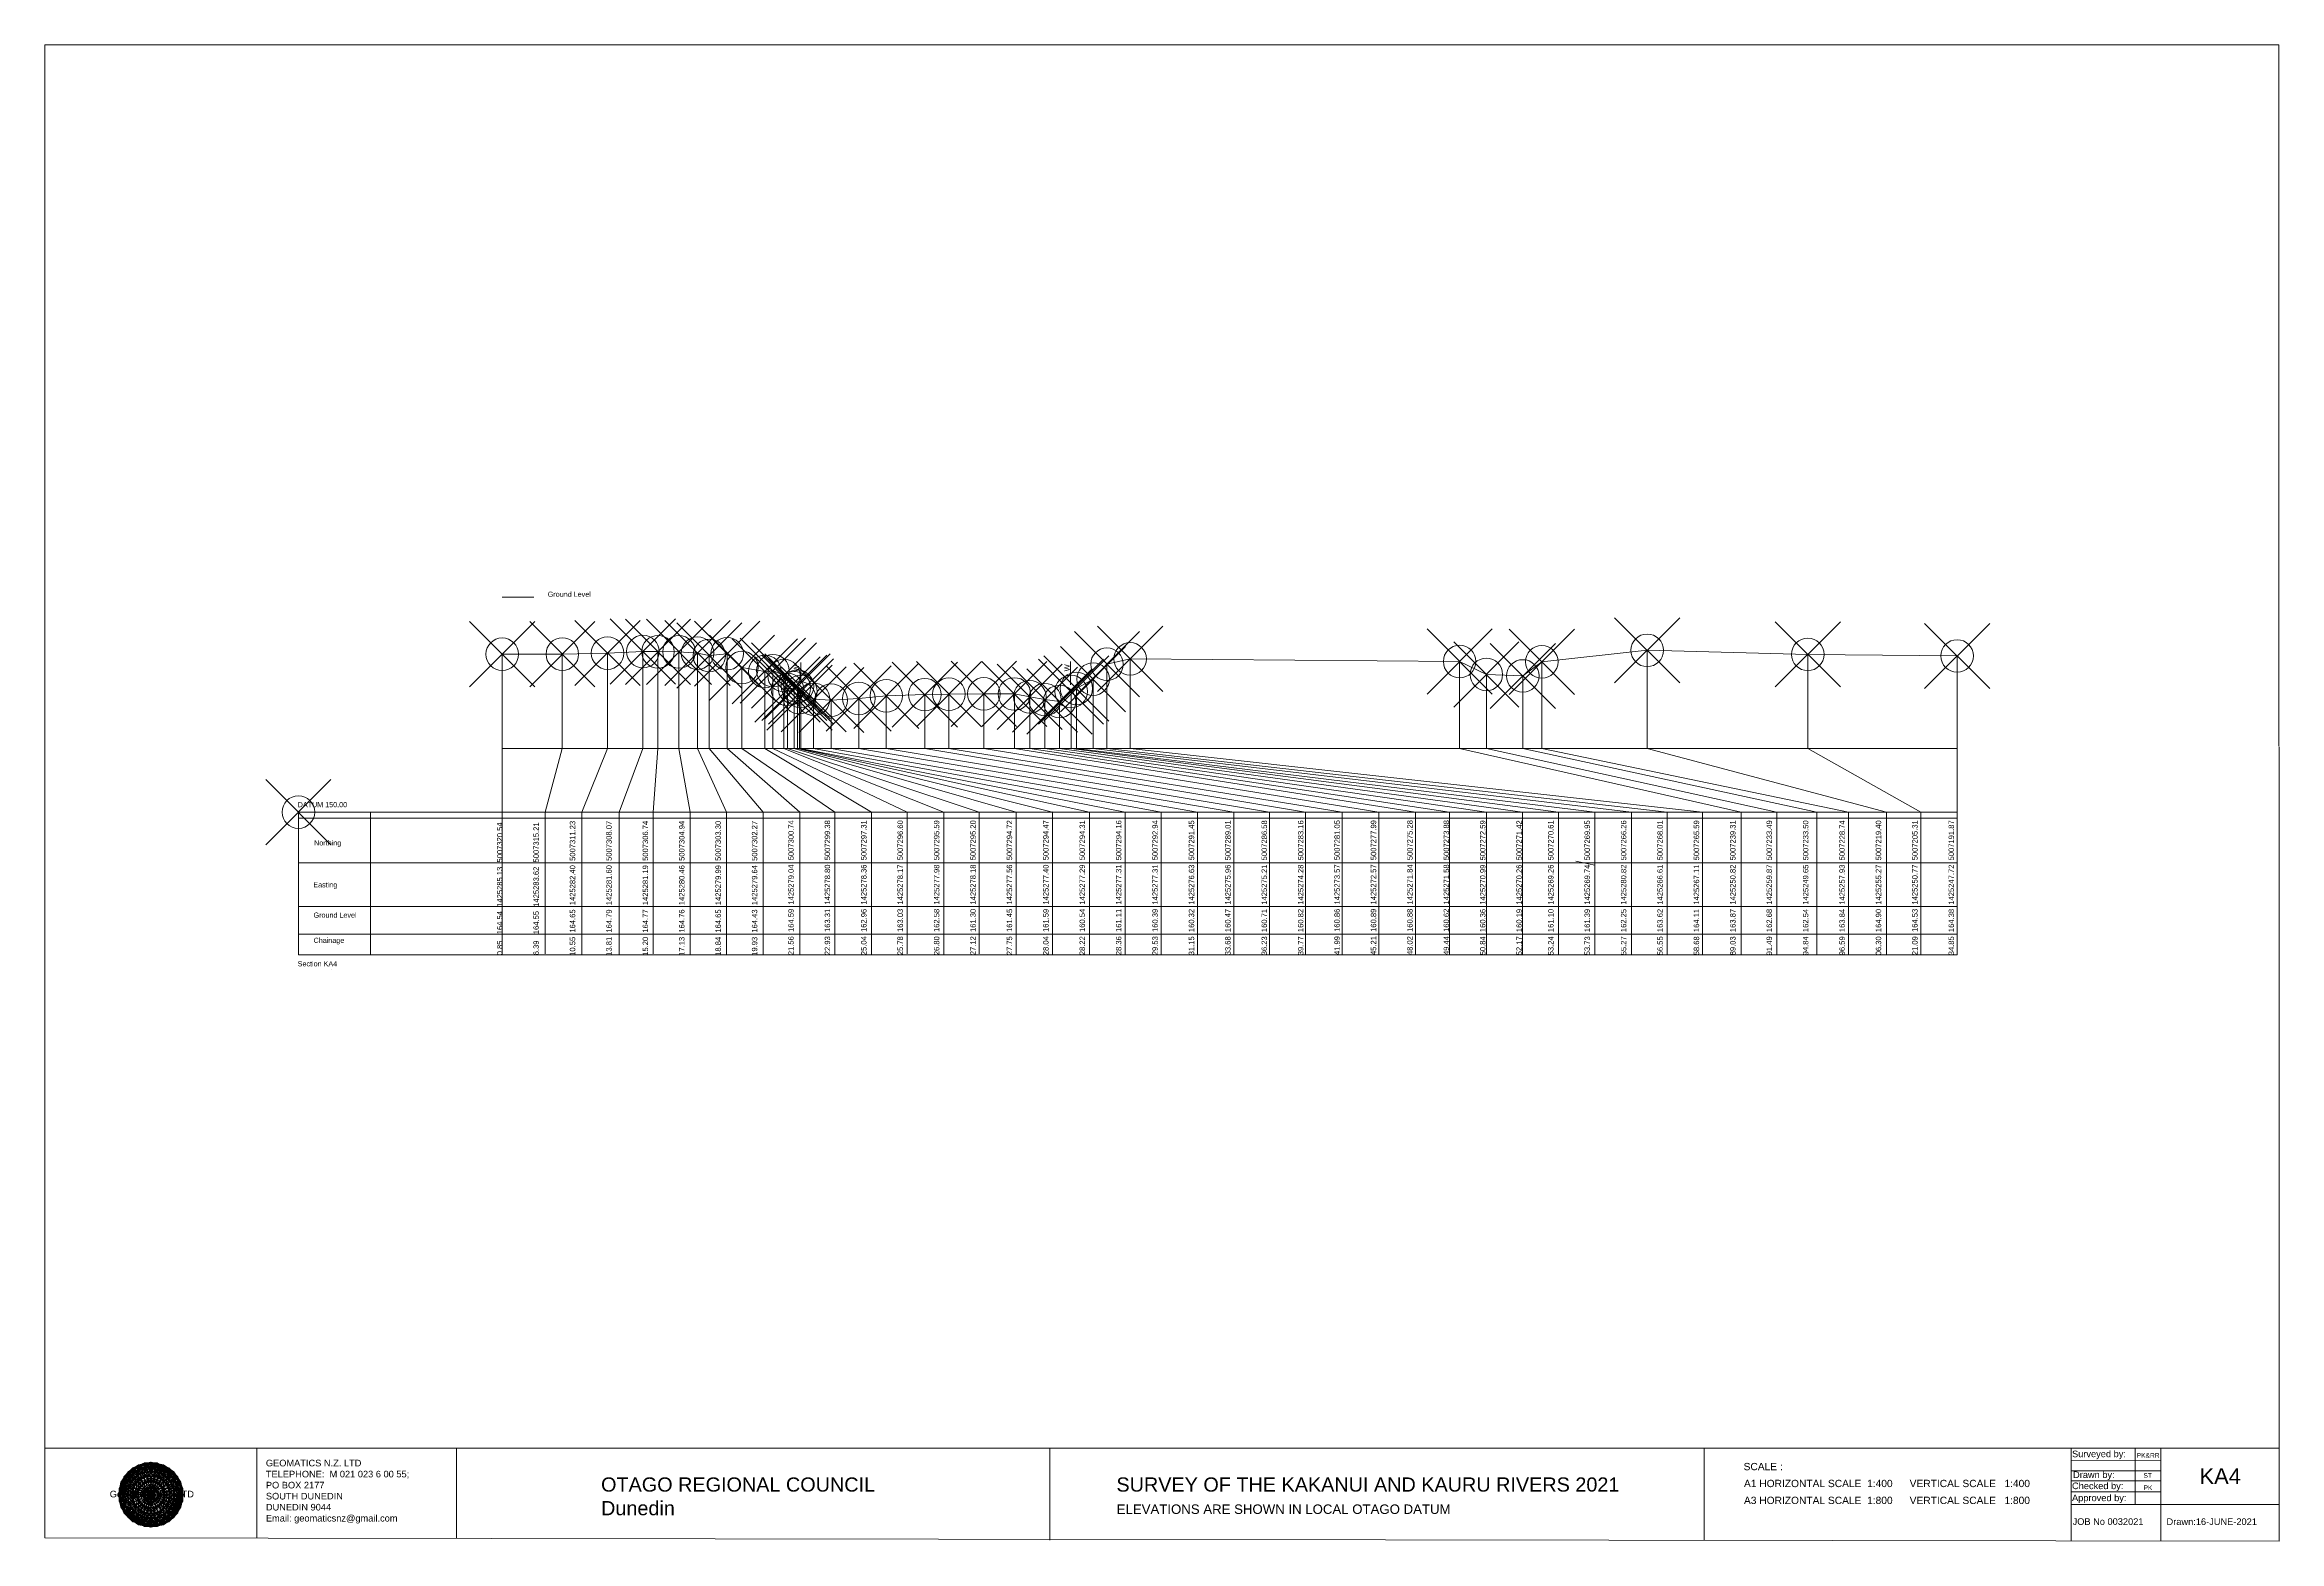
# Model space of a CAD drawing. Header units: millimetres. Extents: x -11318300 to 46111088, y -1699923 to 1425288130.
# Drawn here: x -7875451 to -7669649, y 82865 to 220657 of the extents above; entities that cross this region are included whole.
import ezdxf

# ---------------------------------------------------------------- set-up
doc = ezdxf.new("R2010")
doc.units = ezdxf.units.MM
doc.header["$PDMODE"] = 35
doc.header["$PDSIZE"] = 3000
doc.layers.get('0').update_dxf_attribs({"lineweight": 0})
doc.layers.add('geo', color=7, linetype='Continuous', lineweight=0)
doc.styles.get("Standard").update_dxf_attribs({"font": 'arial.ttf'})

# ---------------------------------------------------------------- blocks, each defined once
blk = doc.blocks.new('Geomatics_Circle_SPT')
at = {"layer": 'geo', "color": 2, "linetype": 'Continuous', "lineweight": 0}
for p, q in [((0, 25.2), (-25.2, 0)), ((-24.7, 4.9), (-4.9, 24.7)), ((-24.7, -4.9), (4.9, 24.7)), ((-9.7, 23.3), (-23.3, 9.6)), ((9.7, 23.3), (-23.3, -9.7)), ((-21, 14), (-14, 21)), ((-21, -14), (14, 21)), ((0, 0), (-17.8, 17.8)), ((-14, 21), (21, -14)), ((23.3, -9.7), (-9.7, 23.3)), ((-4.9, 24.7), (24.7, -4.9)), ((25.2, 0), (0, 25.2)), ((0, 0), (17.8, 17.8)), ((4.9, 24.7), (24.7, 4.9)), ((23.3, 9.7), (9.7, 23.3)), ((14, 21), (21, 14)), ((17.8, 18.1), (17.8, 18.1)), ((4.9, -24.7), (-24.7, 4.9)), ((-24.7, 0), (0, -24.7)), ((-23.3, 9.7), (9.7, -23.3)), ((14, -21), (-21, 14)), ((0, 0), (-17.8, -17.8)), ((21, 14), (-14, -21)), ((-9.7, -23.3), (23.3, 9.7)), ((24.7, 4.9), (-4.9, -24.7)), ((0, 0), (17.8, -17.8)), ((0, -24.8), (25.2, 0)), ((-4.9, -24.7), (-24.7, -4.9)), ((-23.3, -9.7), (-9.7, -23.3)), ((-14, -21), (-21, -14)), ((24.7, -4.9), (4.9, -24.7)), ((9.7, -23.3), (23.3, -9.7)), ((21, -14), (14, -21)), ((-17.8, -17.8), (-17.8, -17.8)), ((4.9, -24.7), (4.9, -24.7)), ((18.1, -17.8), (18.1, -17.8))]:
    blk.add_line(p, q, dxfattribs=at)
at = {"layer": 'geo', "color": 1, "linetype": 'Continuous', "lineweight": 0}
for p, q in [((-25.2, 0), (9.7, 23.3)), ((-25.2, 0), (-9.6, 23.3)), ((-4.9, 24.8), (-24.7, -4.9)), ((4.9, 24.7), (-24.7, 4.9)), ((14, 21), (-24.7, -4.9)), ((-14, 21), (-24.7, 4.9)), ((-23.3, 9.7), (0, 25.2)), ((-23.3, -9.6), (0, 25.2)), ((-23.3, -9.6), (17.8, 17.8)), ((-23.3, 9.7), (-17.8, 17.9)), ((-23.3, -9.6), (-17.8, 17.9)), ((-23.3, 9.7), (17.8, 17.8)), ((4.9, 24.8), (-21, -14)), ((-4.9, 24.7), (-21, 14)), ((14, 21), (-21, 14)), ((-14, 21), (-21, -14)), ((-17.9, 17.6), (-17.9, 17.6)), ((-17.8, 17.8), (9.7, 23.3)), ((-17.8, 17.8), (-9.6, 23.3)), ((-17.8, -17.8), (9.7, 23.3)), ((-17.8, -17.8), (-9.7, 23.3)), ((-9.7, -23.3), (-17.8, 17.8)), ((-17.8, 17.8), (9.7, -23.3)), ((-17.8, 17.8), (23.3, -9.6)), ((-17.8, 17.8), (23.3, 9.7)), ((4.9, 24.7), (-14, 21)), ((-4.9, 24.7), (-14, -20.9)), ((0, 0), (-14, 21)), ((-14, 21), (-4.9, -24.7)), ((-14, 21), (-14, 21)), ((24.7, -4.9), (-14, 21)), ((21, 14), (-14, 21)), ((-9.8, 23.1), (-9.8, 23.1)), ((-9.7, 23.3), (0, 25.2)), ((-9.7, 23.3), (0, -25.2)), ((-9.7, -23.3), (0, 25.2)), ((-9.6, 23.3), (17.8, -17.8)), ((-9.6, 23.3), (25.2, 0)), ((-9.6, 23.3), (17.8, 17.8)), ((-9.6, -23.3), (17.8, 17.9)), ((0, 0), (-4.9, 24.7)), ((-4.9, 24.7), (-4.9, 24.7)), ((21, -14), (-4.9, 24.7)), ((24.8, 4.9), (-4.9, 24.7)), ((14, 21), (-4.9, 24.7)), ((-0.2, 25.1), (-0.2, 25.1)), ((0, 25.2), (9.7, -23.3)), ((0, 25.2), (23.3, -9.7)), ((0, 25.2), (23.3, 9.7)), ((0, 25.2), (9.7, 23.3)), ((0, 0), (4.9, 24.7)), ((0, -25.2), (9.7, 23.3)), ((0, 0), (14, 21)), ((21, 14), (4.9, 24.8)), ((14, -21), (4.9, 24.7)), ((24.7, -4.9), (4.9, 24.7)), ((4.9, 24.7), (4.9, 24.7)), ((4.9, -24.7), (14, 21)), ((9.4, 23.3), (9.4, 23.3)), ((9.7, 23.3), (17.8, -17.8)), ((9.7, 23.3), (25.2, 0)), ((9.7, 23.3), (17.8, 17.9)), ((17.8, 17.8), (9.7, -23.3)), ((21, -14), (14, 21)), ((24.7, 4.9), (14, 21)), ((14, 21), (14, 21)), ((17.6, 17.9), (17.6, 17.9)), ((17.8, 17.8), (23.3, -9.7)), ((17.8, 17.8), (23.3, 9.7)), ((-25.2, 0), (23.3, 9.7)), ((-25.2, 0), (-23.3, 9.7)), ((-23.3, -9.7), (-25.2, 0)), ((-9.6, -23.3), (-25.2, 0)), ((9.7, -23.3), (-25.2, 0)), ((21, 14), (-24.7, 4.9)), ((-21, 14), (-24.7, -4.9)), ((0, 0), (-24.7, 4.9)), ((-24.7, 4.9), (-21, -14)), ((-24.7, 4.9), (-4.9, -24.7)), ((-24.7, 4.9), (14, -21)), ((-24.7, 4.9), (-24.7, 4.9)), ((0, 0), (-24.7, -4.9)), ((-17.8, -17.8), (-23.3, 9.7)), ((0, -25.2), (-23.3, 9.7)), ((-23.3, 9.7), (17.8, -17.8)), ((-23.3, 9.7), (25.2, 0)), ((-23.3, 9.4), (-23.3, 9.4)), ((-23.3, -9.7), (25.2, 0)), ((0, 0), (-21, 14)), ((-21, 14), (-14, -21)), ((-21, 14), (4.9, -24.7)), ((-21, 14), (-21, 14)), ((24.7, 4.9), (-21, 14)), ((0, 0), (-21, -14)), ((-17.8, -17.8), (23.3, 9.7)), ((-14, -21), (24.7, 4.9)), ((0, 0), (-14, -21)), ((25.2, 0), (-9.6, -23.3)), ((-4.9, -24.7), (21, 14)), ((0, 0), (-4.9, -24.7)), ((0, 0), (21, 14)), ((23.3, 9.7), (0, -25.2)), ((0, 0), (24.8, 4.9)), ((0, 0), (4.9, -24.7)), ((0, 0), (14, -21)), ((0, 0), (21, -14)), ((0, 0), (24.8, -4.9)), ((4.9, -24.7), (24.7, 4.9)), ((25.2, 0), (9.7, -23.3)), ((14, -21), (21, 14)), ((23.3, 9.7), (17.8, -17.8)), ((24.7, -4.9), (21, 14)), ((21, 14), (21, 14)), ((21, -14), (24.7, 4.9)), ((23.1, 9.8), (23.1, 9.8)), ((23.3, 9.7), (25.2, 0)), ((25.2, 0), (23.3, -9.6)), ((24.7, 4.9), (24.7, 4.9)), ((25.1, 0.2), (25.1, 0.2)), ((-25.2, 0), (23.3, -9.7)), ((-25.1, -0.2), (-25.1, -0.2)), ((-24.7, -4.9), (-24.7, -4.9)), ((-24.7, -4.9), (-14, -21)), ((-24.7, -4.9), (4.9, -24.7)), ((-24.7, -4.9), (21, -14)), ((-17.8, -17.8), (-23.3, -9.7)), ((0, -25.2), (-23.3, -9.6)), ((17.8, -17.8), (-23.3, -9.6)), ((-23.1, -9.8), (-23.1, -9.8)), ((-21, -14), (24.7, -4.9)), ((-21, -14), (-21, -14)), ((-21, -14), (-4.9, -24.7)), ((-21, -14), (14, -21)), ((23.3, -9.7), (-17.8, -17.8)), ((-14, -21), (21, -14)), ((-4.9, -24.7), (24.7, -4.9)), ((23.3, -9.6), (0, -25.2)), ((4.9, -24.7), (21, -14)), ((14, -21), (24.7, -4.9)), ((23.3, -9.6), (17.8, -17.8)), ((21, -14), (21, -14)), ((23.3, -9.4), (23.3, -9.4)), ((24.7, -4.9), (24.7, -4.9)), ((-9.6, -23.3), (-17.8, -17.8)), ((9.7, -23.3), (-17.8, -17.8)), ((-17.6, -17.9), (-17.6, -17.9)), ((-14, -21), (-14, -21)), ((-14, -21), (4.9, -24.7)), ((17.8, -17.8), (-9.7, -23.3)), ((0, -25.2), (-9.7, -23.3)), ((-9.4, -23.3), (-9.4, -23.3)), ((-4.9, -24.7), (14, -21)), ((-4.9, -24.7), (-4.9, -24.7)), ((9.7, -23.3), (0, -25.2)), ((0.2, -25.1), (0.2, -25.1)), ((4.9, -24.7), (4.9, -24.7)), ((17.8, -17.8), (9.7, -23.3)), ((9.8, -23.1), (9.8, -23.1)), ((14, -21), (14, -21)), ((17.9, -17.6), (17.9, -17.6))]:
    blk.add_line(p, q, dxfattribs=at)
at = {"layer": 'geo', "color": 114, "linetype": 'Continuous', "lineweight": 0}
for p, q in [((17.9, 17.8), (-25.2, 0)), ((-24.7, 4.9), (14, 21)), ((9.7, 23.3), (-23.3, 9.7)), ((-20.9, 14), (4.9, 24.7)), ((0, 25.2), (-17.8, 17.8)), ((-17.8, 17.8), (0, -25.2)), ((-14, 21), (-4.9, 24.7)), ((4.9, -24.7), (-14, 21)), ((0, 0), (-9.7, 23.3)), ((-4.9, 24.7), (14, -21)), ((17.8, -17.8), (0, 25.2)), ((0, 0), (9.7, 23.3)), ((4.9, 24.7), (21, -14)), ((23.3, -9.7), (9.7, 23.3)), ((14, 21), (24.7, -4.9)), ((25.2, 0), (17.8, 17.8)), ((-24.7, -4.9), (21, 14)), ((-14, -21), (-24.7, 4.9)), ((0, 0), (-23.3, 9.7)), ((-23.3, 9.7), (-9.7, -23.3)), ((0, 0), (-23.3, -9.7)), ((-4.9, -24.7), (-21, 14)), ((24.8, 4.9), (-20.9, -14)), ((0, 0), (-9.7, -23.3)), ((0, 0), (23.3, 9.7)), ((0, 0), (9.7, -23.3)), ((0, 0), (23.3, -9.7)), ((21, 14), (24.7, 4.9)), ((-25.2, 0), (-17.8, -17.8)), ((-21, -14), (-24.7, -4.9)), ((-17.8, -17.8), (25.2, 0)), ((24.8, -4.9), (-14, -21)), ((-9.6, -23.3), (23.3, -9.7)), ((21, -14), (-4.9, -24.8)), ((0, -25.2), (17.9, -17.8)), ((14, -21), (4.9, -24.8))]:
    blk.add_line(p, q, dxfattribs=at)
at = {"layer": 'geo', "color": 250, "linetype": 'Continuous', "lineweight": 0}
for p, q in [((-17.8, 17.8), (17.8, 17.8)), ((-17.8, -17.8), (-17.8, 17.8)), ((-14, 21), (-14, 21)), ((14, 21), (-14, 21)), ((-14, 20.9), (-14, -21)), ((-9.7, 23.3), (9.7, 23.3)), ((-9.7, -23.3), (-9.7, 23.3)), ((-4.9, 24.7), (4.9, 24.7)), ((-4.9, 24.7), (-4.9, -24.7)), ((0, 0), (0, 25.2)), ((4.9, 24.7), (4.9, -24.7)), ((9.7, -23.3), (9.7, 23.3)), ((14, 21), (14, -21)), ((17.8, -17.8), (17.8, 17.8)), ((0, 0), (-25.2, 0)), ((24.7, 4.9), (-24.7, 4.9)), ((-24.7, 4.9), (-24.7, -4.9)), ((-23.3, 9.7), (23.3, 9.7)), ((-23.3, 9.7), (-23.3, 9.7)), ((-23.3, -9.7), (-23.3, 9.7)), ((21, 14), (-21, 14)), ((-21, 14), (-21, -14)), ((0, 0), (0, -25.2)), ((0, 0), (25.2, 0)), ((21, 14), (21, 14)), ((21, -14), (21, 14)), ((23.3, 9.7), (23.3, -9.7)), ((24.7, 4.9), (24.7, 4.9)), ((24.7, -4.9), (24.7, 4.9)), ((-24.7, -4.9), (24.7, -4.9)), ((23.3, -9.7), (-23.3, -9.7)), ((-21, -14), (21, -14)), ((17.8, -17.8), (-17.8, -17.8)), ((-14, -21), (14, -21)), ((9.7, -23.3), (-9.7, -23.3)), ((-4.9, -24.7), (4.9, -24.7))]:
    blk.add_line(p, q, dxfattribs=at)
blk = doc.blocks.new('GeomaticsNZ TITLE BLOCK')
at = {"color": 7, "linetype": 'Continuous', "lineweight": 0}
for p, q in [((0, 94.9), (0, 1579.2)), ((0, 1579.2), (2363.4, 1579.2)), ((2363.4, 1579.2), (2364, 94.9)), ((2364, 94.9), (0, 94.9)), ((0, 94.9), (0, 0)), ((15.9, 94.9), (2364, 94.9)), ((224.3, 95.2), (224.3, -0.3)), ((2364, 94.9), (382.6, 94.9)), ((435.8, 95.2), (435.8, -0.7)), ((1063.4, 94.9), (1063.4, -2.4)), ((1755.4, 94.9), (1755.4, -2.6)), ((2143.9, 94.9), (2143.7, -3)), ((2211.5, 94.9), (2211.5, 36.1)), ((2238.6, 94.8), (2238.6, -3.2)), ((2364, -3.5), (2364, 94.9)), ((2143.9, 81.9), (2238.6, 81.7)), ((2143.9, 71), (2238.6, 71)), ((2143.6, 60.4), (2238.6, 60.4)), ((2143.8, 48.6), (2238.6, 48.6)), ((2143.8, 35.4), (2364, 35.3)), ((0, 0), (2364, -3.5))]:
    blk.add_line(p, q, dxfattribs=at)
at = {"color": 7, "linetype": 'Continuous', "lineweight": 0, "xscale": 1.36, "yscale": 1.36, "zscale": 1.36}
blk.add_blockref('Geomatics_Circle_SPT', (112.4, 45.7), dxfattribs=at)
at = {"color": 7, "linetype": 'Continuous', "lineweight": 0}
for s, p in [('PK&RR', (2213.2, 84.8)), ('ST', (2220.3, 63.6)), ('PK', (2220.4, 50.6))]:
    blk.add_text(s, height=5, dxfattribs=at).set_placement(p)
at = {"color": 7, "linetype": 'Continuous', "lineweight": 0, "attachment_point": 1}
for s, width, heights, insert, char_height in [('{\\C256;GEOMATICS N.Z. LTD                   \\PTELEPHONE:  M 021 023 6 00 55;\\PPO BOX 2177\\PSOUTH DUNEDIN\\PDUNEDIN 9044\\PEmail: geomaticsnz@gmail.com}', 3535.727, [94.7], (234, 82.7), 7), ('{\\C256;Surveyed by:}', 3535.727, [0], (2144.7, 92.4), 7), ('{\\C256;Geomatics N.Z. LTD                   }', 125.079, [15.8], (68.8, 49.9), 7), ('{\\C256;OTAGO REGIONAL COUNCIL\\PDunedin}', 3535.727, [0], (588.6, 64), 15), ('{\\C256;SURVEY OF THE KAKANUI AND KAURU RIVERS 2021}', 3535.727, [0], (1133.8, 64), 15), ('{\\C256;Checked by:}', 3535.727, [0], (2144.7, 58.6), 7), ('{\\C256;Drawn by:}', 3535.727, [0], (2145.8, 70.4), 7), ('{\\C256;ELEVATIONS ARE SHOWN IN LOCAL OTAGO DATUM}', 3535.727, [0], (1134.1, 35.4), 10), ('{\\C256;Approved by:}', 3535.727, [0], (2144.7, 45.9), 7), ('{\\C256;JOB No 0032021}', 3535.727, [0], (2145.3, 20.8), 7), ('{\\C256;Drawn:16-JUNE-2021}', 3535.727, [0], (2244.7, 20.7), 7)]:
    blk.add_mtext_dynamic_manual_height_columns(s, width=width, gutter_width=159, heights=heights, dxfattribs=dict(at, insert=insert, char_height=char_height))

msp = doc.modelspace()

# ---------------------------------------------------------------- linework, layer by layer
at = {"color": 1, "linetype": 'Continuous', "lineweight": 0}
msp.add_line((-7833315, 169799), (-7830408, 169799), dxfattribs=at)
at = {"color": 7, "linetype": 'Continuous', "lineweight": 0}
for p, q in [((-7823616, 164646), (-7823616, 155848)), ((-7820358, 164786), (-7820358, 155848)), ((-7818967, 164766), (-7818967, 155848)), ((-7817033, 164756), (-7817033, 155848)), ((-7815327, 164646), (-7815327, 155848)), ((-7727862, 164897), (-7727862, 155848)), ((-7833315, 164536), (-7833315, 136847)), ((-7827778, 164546), (-7827778, 155848)), ((-7814240, 164426), (-7814240, 155848)), ((-7812601, 164586), (-7812601, 155848)), ((-7811231, 163306), (-7811231, 155848)), ((-7809121, 162957), (-7809121, 155848)), ((-7808387, 163027), (-7808387, 155848)), ((-7805801, 161880), (-7805801, 163764)), ((-7780973, 161721), (-7780973, 163877)), ((-7777616, 163617), (-7777616, 155848)), ((-7775487, 164107), (-7775487, 155848)), ((-7745137, 163867), (-7745137, 155848)), ((-7742677, 162677), (-7742677, 155848)), ((-7737573, 163837), (-7737573, 155848)), ((-7713074, 164527), (-7713074, 155848)), ((-7699320, 164378), (-7699320, 149235)), ((-7807364, 162577), (-7807364, 155848)), ((-7807043, 161297), (-7807043, 155848)), ((-7806411, 161447), (-7806411, 155848)), ((-7806126, 161587), (-7806126, 155848)), ((-7805941, 160537), (-7805941, 155848)), ((-7805803, 161107), (-7805803, 155848)), ((-7797939, 160707), (-7797939, 155848)), ((-7794395, 160817), (-7794395, 155848)), ((-7792171, 160857), (-7792171, 155848)), ((-7788953, 160887), (-7788953, 155848)), ((-7786147, 160877), (-7786147, 155848)), ((-7784730, 160617), (-7784730, 155848)), ((-7780925, 161097), (-7780925, 155848)), ((-7780438, 161387), (-7780438, 155848)), ((-7778899, 162247), (-7778899, 155848)), ((-7739322, 162537), (-7739322, 155848)), ((-7804632, 160387), (-7804632, 155848)), ((-7803011, 160317), (-7803011, 155848)), ((-7800481, 160467), (-7800481, 155848)), ((-7783326, 160357), (-7783326, 155848)), ((-7781996, 160187), (-7781996, 155848)), ((-7833315, 155848), (-7699320, 155848)), ((-7827778, 155848), (-7829350, 150000)), ((-7823616, 155848), (-7825971, 150000)), ((-7820358, 155848), (-7822557, 150000)), ((-7818967, 155848), (-7819406, 150000)), ((-7817033, 155848), (-7815990, 150000)), ((-7815327, 155848), (-7812650, 150000)), ((-7814240, 155848), (-7809272, 150000)), ((-7812601, 155848), (-7805913, 150000)), ((-7811231, 155848), (-7802683, 150000)), ((-7809121, 155848), (-7799307, 150000)), ((-7808387, 155848), (-7796004, 150000)), ((-7807364, 155848), (-7792642, 150000)), ((-7807043, 155848), (-7789377, 150000)), ((-7806411, 155848), (-7785977, 150000)), ((-7806126, 155848), (-7782622, 150000)), ((-7805941, 155848), (-7779239, 150003)), ((-7805803, 155848), (-7775957, 150000)), ((-7772625, 150000), (-7804632, 155848)), ((-7803011, 155848), (-7769293, 150000)), ((-7800481, 155848), (-7765926, 150000)), ((-7762662, 150000), (-7797939, 155848)), ((-7797939, 155848), (-7794395, 155848)), ((-7794395, 155848), (-7759348, 150000)), ((-7792171, 155848), (-7755960, 150000)), ((-7788953, 155848), (-7752572, 150000)), ((-7749214, 150000), (-7786147, 155848)), ((-7784730, 155848), (-7746062, 150000)), ((-7783326, 155848), (-7742650, 150000)), ((-7781996, 155848), (-7739348, 150000)), ((-7780925, 155848), (-7736033, 150000)), ((-7780438, 155848), (-7732693, 150000)), ((-7778899, 155848), (-7729313, 150000)), ((-7726036, 150000), (-7777616, 155848)), ((-7775487, 155848), (-7722759, 150000)), ((-7745137, 155848), (-7719200, 150000)), ((-7742677, 155848), (-7715928, 150000)), ((-7739322, 155848), (-7712231, 150000)), ((-7737573, 155848), (-7709314, 150000)), ((-7727862, 155848), (-7705836, 150000)), ((-7713074, 155848), (-7702660, 150000)), ((-7847874, 150000), (-7852083, 149998)), ((-7852083, 149998), (-7852083, 136847)), ((-7852083, 149437), (-7699320, 149437)), ((-7847874, 150000), (-7809272, 150000)), ((-7845447, 150000), (-7845447, 136847)), ((-7829350, 136961), (-7829350, 150000)), ((-7825971, 136847), (-7825971, 150000)), ((-7822557, 136847), (-7822557, 150000)), ((-7819406, 136961), (-7819406, 150000)), ((-7815990, 136847), (-7815990, 150000)), ((-7812650, 136847), (-7812650, 150000)), ((-7809272, 136847), (-7809272, 150000)), ((-7809272, 150000), (-7699320, 150000)), ((-7805913, 136847), (-7805913, 150000)), ((-7802683, 136847), (-7802683, 150000)), ((-7799307, 136847), (-7799307, 150000)), ((-7796004, 136961), (-7796004, 150000)), ((-7792642, 136847), (-7792642, 150000)), ((-7789377, 136961), (-7789377, 150000)), ((-7785977, 136847), (-7785977, 150000)), ((-7782622, 150098), (-7782622, 150100)), ((-7782622, 136847), (-7782622, 150000)), ((-7779239, 136847), (-7779239, 150003)), ((-7775957, 136847), (-7775957, 150000)), ((-7772625, 136847), (-7772625, 150000)), ((-7769293, 136847), (-7769293, 150000)), ((-7765926, 136847), (-7765926, 150000)), ((-7762662, 136847), (-7762662, 150000)), ((-7759348, 136847), (-7759348, 150000)), ((-7755960, 136847), (-7755960, 150000)), ((-7752572, 136847), (-7752572, 150000)), ((-7749214, 136847), (-7749214, 150000)), ((-7746062, 136847), (-7746062, 150000)), ((-7742650, 136847), (-7742650, 150000)), ((-7739348, 136847), (-7739348, 150000)), ((-7736033, 136847), (-7736033, 150000)), ((-7732693, 136847), (-7732693, 150000)), ((-7729313, 136847), (-7729313, 150000)), ((-7726036, 136847), (-7726036, 150000)), ((-7722759, 136847), (-7722759, 150000)), ((-7719200, 136847), (-7719200, 150000)), ((-7715928, 136847), (-7715928, 150000)), ((-7712231, 136847), (-7712231, 150000)), ((-7709314, 136847), (-7709314, 150000)), ((-7705836, 136847), (-7705836, 150000)), ((-7702660, 136847), (-7702660, 150000)), ((-7699320, 141110), (-7699320, 149235)), ((-7852083, 145329), (-7699320, 145329)), ((-7732693, 145117), (-7734424, 145475)), ((-7852083, 141301), (-7699320, 141301)), ((-7699320, 141110), (-7699320, 136847)), ((-7852083, 138775), (-7699320, 138775)), ((-7852083, 136847), (-7699320, 136847)), ((-7849073, 135551), (-7849073, 135551))]:
    msp.add_line(p, q, dxfattribs=at)
at = {"color": 1, "linetype": 'Continuous', "lineweight": 0}
msp.add_lwpolyline([(-7833315, 164536), (-7827778, 164546), (-7823616, 164646), (-7820358, 164786), (-7818967, 164786), (-7817033, 164756), (-7815327, 164646), (-7814240, 164426), (-7812601, 164586), (-7811231, 163306), (-7809121, 162957), (-7808387, 163027), (-7807364, 162577), (-7807043, 161297), (-7806411, 161447), (-7806126, 161587), (-7805941, 160537), (-7805803, 161107), (-7804632, 160387), (-7803011, 160317), (-7800481, 160467), (-7797939, 160707), (-7794395, 160817), (-7792171, 160857), (-7788953, 160887), (-7786147, 160877), (-7784730, 160617), (-7783326, 160357), (-7781996, 160187), (-7780925, 161097), (-7780438, 161387), (-7778899, 162247), (-7777616, 163617), (-7775487, 164107), (-7745137, 163867), (-7742677, 162677), (-7739322, 162537), (-7737573, 163837), (-7727862, 164897), (-7713074, 164527), (-7699320, 164378)], dxfattribs=at)
at = {"color": 7, "linetype": 'Continuous', "lineweight": 0}
msp.add_lwpolyline([(-7803011, 160317), (-7803011, 155848)], dxfattribs=at)
for p in [(-7833315, 164536), (-7827778, 164546), (-7823616, 164646), (-7820358, 164786), (-7818967, 164766), (-7817033, 164756), (-7815327, 164646), (-7814240, 164426), (-7812601, 164586), (-7775487, 164107), (-7745137, 163867), (-7737573, 163837), (-7727862, 164897), (-7713074, 164527), (-7699320, 164378), (-7811231, 163306), (-7809121, 162957), (-7808387, 163027), (-7807364, 162577), (-7778899, 162247), (-7777616, 163617), (-7742677, 162677), (-7739322, 162537), (-7807043, 161297), (-7806411, 161447), (-7806126, 161587), (-7805941, 160537), (-7805803, 161107), (-7804632, 160387), (-7803011, 160317), (-7800481, 160467), (-7797939, 160707), (-7794395, 160817), (-7792171, 160857), (-7788953, 160887), (-7786147, 160877), (-7784730, 160617), (-7783326, 160357), (-7781996, 160187), (-7780925, 161097), (-7780438, 161387), (-7852083, 150000)]:
    msp.add_point(p, dxfattribs=at)

# ---------------------------------------------------------------- block references
at = {"color": 7, "linetype": 'Continuous', "lineweight": 0, "xscale": 87.0569616336934, "yscale": 87.0569616336934, "zscale": 87.0569616336934}
msp.add_blockref('GeomaticsNZ TITLE BLOCK', (-7875451, 83174), dxfattribs=at)

# ---------------------------------------------------------------- texts
at = {"color": 7, "linetype": 'Continuous', "lineweight": 0}
for s, height, p in [('Ground Level', 473.07, (-7829123, 169825)), ('DATUM 150.00', 473.07, (-7852150, 150454)), ('Northing', 473.1, (-7850639, 146932)), ('Easting', 473.1, (-7850708, 143073)), ('Ground Level', 473.07, (-7850691, 140283)), ('Chainage', 473.1, (-7850688, 137959)), ('Section KA4', 473.07, (-7852150, 135802)), ('A1 HORIZONTAL SCALE  1:400      VERTICAL SCALE   1:400 ', 673.19, (-7718952, 87853)), ('SCALE :  ', 673.2, (-7718984, 89409)), ('KA4', 1442.5, (-7676997, 88144)), ('A3 HORIZONTAL SCALE  1:800      VERTICAL SCALE   1:800', 673.19, (-7718952, 86297))]:
    msp.add_text(s, height=height, dxfattribs=at).set_placement(p)
for s, p in [('0.85   164.54  1425285.13  5007320.54', (-7833294, 136818)), ('6.39   164.55  1425283.62  5007315.21', (-7829941, 136821)), ('10.55  164.65  1425282.40  5007311.23', (-7826588, 136771)), ('13.81  164.79  1425281.60  5007308.07', (-7823235, 136771)), ('15.20  164.77  1425281.19  5007306.74', (-7819881, 136771)), ('17.13  164.76  1425280.46  5007304.94', (-7816528, 136771)), ('18.84  164.65  1425279.99  5007303.30', (-7813175, 136771)), ('19.93  164.43  1425279.64  5007302.27', (-7809822, 136771)), ('21.56  164.59  1425279.04  5007300.74', (-7806469, 136827)), ('22.93  163.31  1425278.80  5007299.38', (-7803116, 136827)), ('25.04  162.96  1425278.36  5007297.31', (-7799763, 136827)), ('25.78  163.03  1425278.17  5007296.60', (-7796410, 136827)), ('26.80  162.58  1425277.98  5007295.59', (-7793057, 136827)), ('27.12  161.30  1425278.18  5007295.20', (-7789704, 136827)), ('27.75  161.45  1425277.56  5007294.72', (-7786351, 136827)), ('28.04  161.59  1425277.40  5007294.47', (-7782998, 136827)), ('28.22  160.54  1425277.29  5007294.31', (-7779645, 136827)), ('28.36  161.11  1425277.31  5007294.16', (-7776292, 136827)), ('29.53  160.39  1425277.31  5007292.94', (-7772939, 136827)), ('31.15  160.32  1425276.63  5007291.45', (-7769586, 136818)), ('33.68  160.47  1425275.96  5007289.01', (-7766233, 136818)), ('36.23  160.71  1425275.21  5007286.58', (-7762880, 136818)), ('39.77  160.82  1425274.28  5007283.16', (-7759527, 136818)), ('41.99  160.86  1425273.57  5007281.05', (-7756174, 136838)), ('45.21  160.89  1425272.57  5007277.99', (-7752821, 136838)), ('48.02  160.88  1425271.84  5007275.28', (-7749468, 136838)), ('49.44  160.62  1425271.58  5007273.88', (-7746115, 136838)), ('50.84  160.36  1425270.99  5007272.59', (-7742762, 136818)), ('52.17  160.19  1425270.26  5007271.42', (-7739409, 136818)), ('53.24  161.10  1425269.26  5007270.61', (-7736492, 136818)), ('53.73  161.39  1425269.74  5007269.95', (-7733139, 136818)), ('55.27  162.25  1425280.82  5007266.26', (-7729786, 136818)), ('56.55  163.62  1425266.61  5007268.01', (-7726433, 136818)), ('58.68  164.11  1425267.11  5007265.59', (-7723080, 136818)), ('89.03  163.87  1425250.82  5007239.31', (-7719727, 136819)), ('91.49  162.68  1425259.87  5007233.49', (-7716374, 136818)), ('94.84  162.54  1425249.65  5007233.50', (-7713021, 136818)), ('96.59  163.84  1425257.93  5007228.74', (-7709668, 136818)), ('06.30  164.90  1425255.27  5007219.40', (-7706315, 136818)), ('21.09  164.53  1425250.77  5007205.31', (-7702962, 136827)), ('34.85  164.38  1425247.72  5007191.87', (-7699609, 136818))]:
    msp.add_text(s, height=500, rotation=90, dxfattribs=at).set_placement(p)
at = {"color": 7, "linetype": 'Continuous', "lineweight": 0, "char_height": 500, "attachment_point": 1, "rotation": 90}
for insert in [(-7806473, 162919), (-7781548, 162957)]:
    msp.add_mtext_dynamic_manual_height_columns('W', width=4277.93, gutter_width=12.5, heights=[0], dxfattribs=dict(at, insert=insert))

doc.saveas('drawing.dxf')
